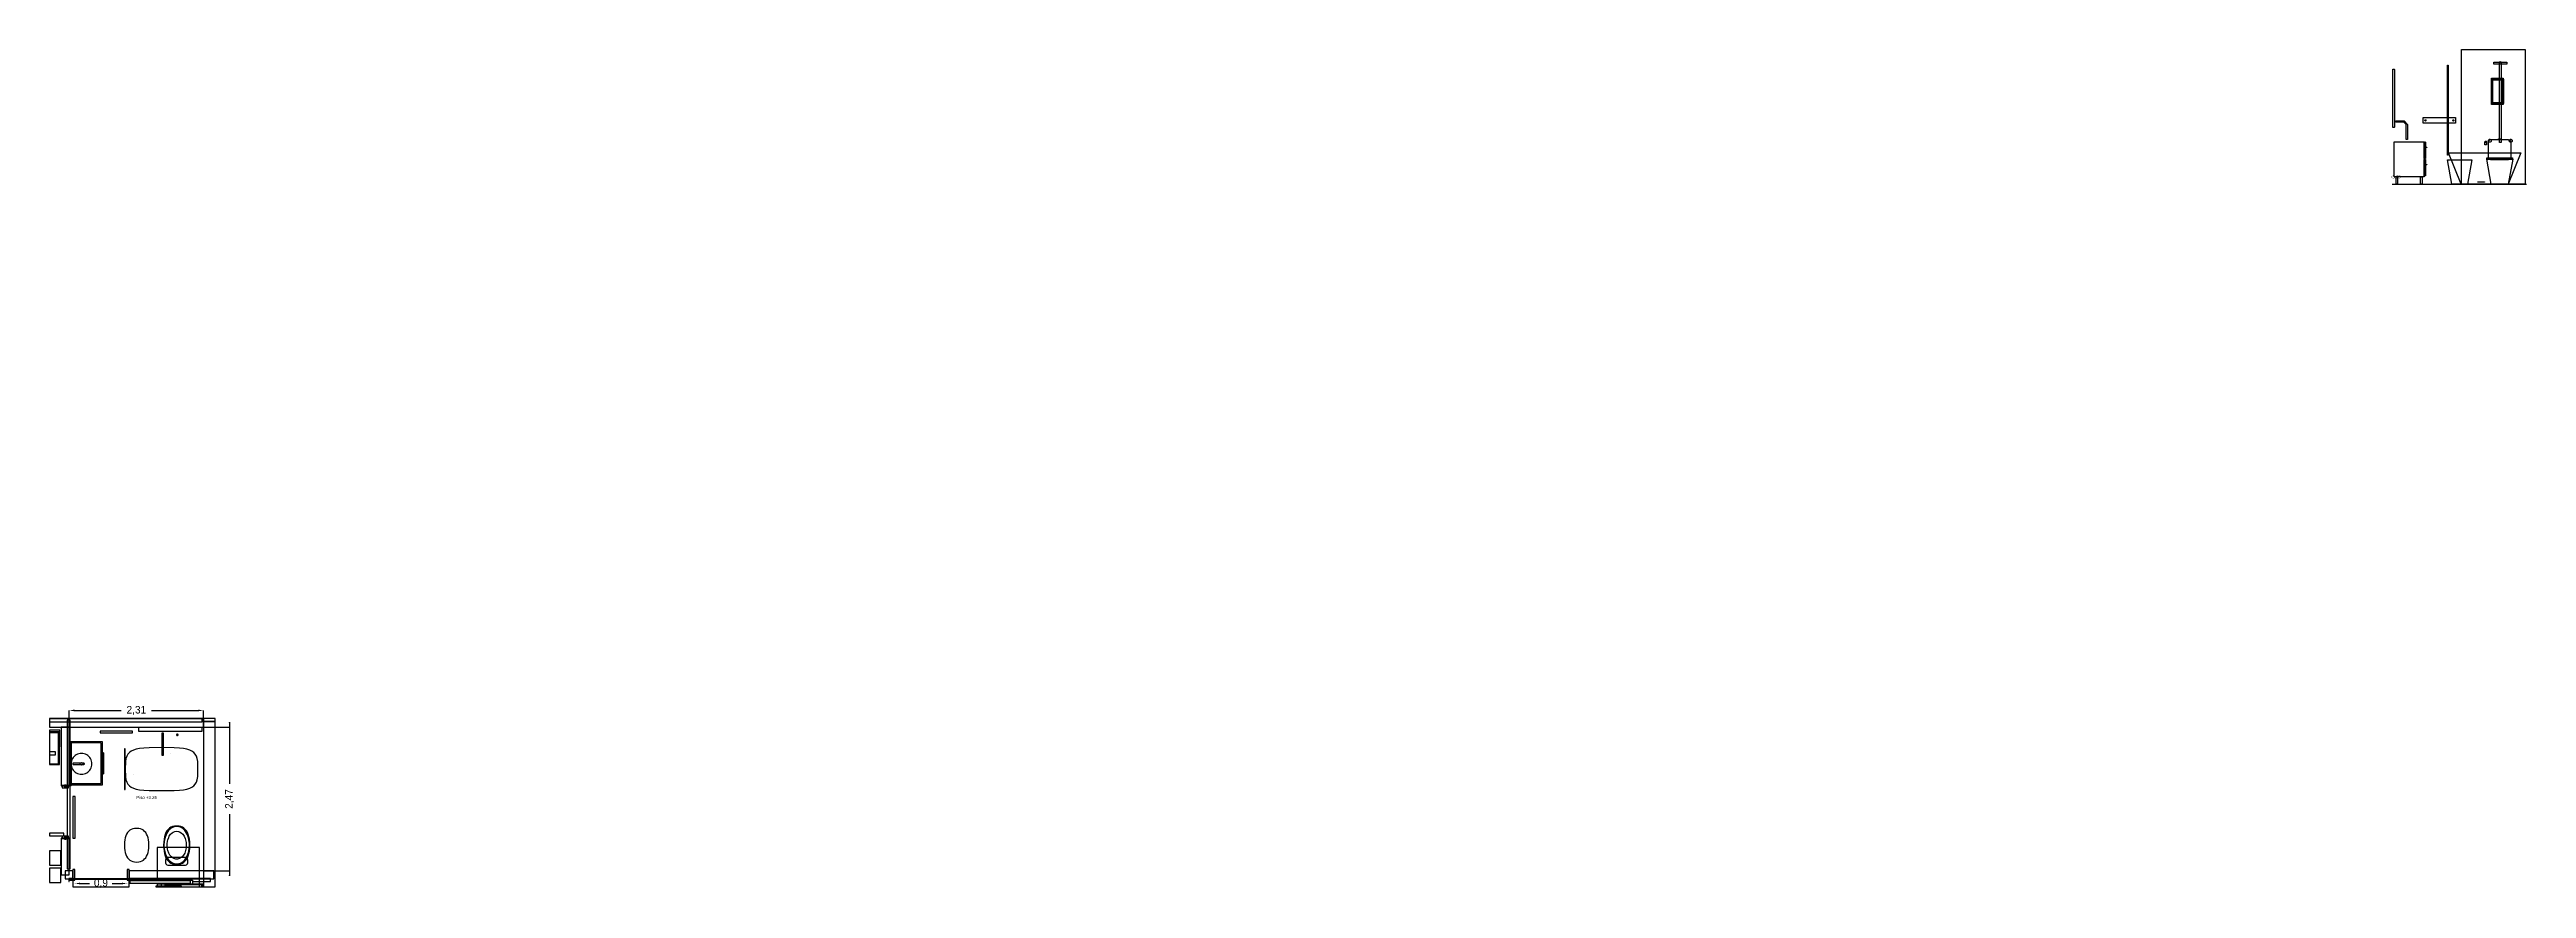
# Model space of a CAD drawing. Header units: metres. Extents: x 739 to 942, y -12 to 6.
# Drawn here: x 819.15 to 861.8, y -8.88 to 5.57 of the extents above; entities that cross this region are included whole.
import ezdxf

# ---------------------------------------------------------------- set-up
doc = ezdxf.new("R2010")
doc.units = ezdxf.units.M
for name, color, linetype in [('CORTE', 7, 'Continuous'), ('COTAS', 4, 'Continuous'), ('TEXTOS', 7, 'Continuous'), ('VISTA', 8, 'Continuous')]:
    doc.layers.add(name, color=color, linetype=linetype)
doc.dimstyles.get("Standard").update_dxf_attribs({"dimtxt": 2.5, "dimasz": 2.5, "dimexe": 1.25, "dimexo": 0.625, "dimtad": 1, "dimcen": 2.5, "dimazin": 3, "dimtfac": 1, "dimtmove": 0, "dimatfit": 3})

msp = doc.modelspace()

# ---------------------------------------------------------------- texts
at = {"layer": 'TEXTOS'}
for s, height, p in [('+3.25', 0.052, (859.45, 3.35)), ('Piso +3.25', 0.054, (820.645, -7.335))]:
    msp.add_text(s, height=height, dxfattribs=at).set_placement(p)

# ---------------------------------------------------------------- blocks, each defined once
blk = doc.blocks.new('_CLOSEDFILLED')
at = {"color": 0, "linetype": 'BYBLOCK'}
blk.add_solid([(-1, 0.16), (0, 0), (-1, -0.16)], dxfattribs=at)
blk = doc.blocks.new('*D3')
for p, q in [((819.49, -6.1), (819.49, -5.81)), ((819.58, -5.81), (820.385, -5.81)), ((820.905, -5.81), (821.71, -5.81)), ((821.8, -6.1), (821.8, -5.81))]:
    blk.add_line(p, q)
at = {"layer": 'Defpoints'}
for p in [(819.49, -5.81), (819.49, -6.1), (821.8, -6.1)]:
    blk.add_point(p, dxfattribs=at)
at = {"layer": 'COTAS', "xscale": 0.09, "yscale": 0.09, "rotation": 180}
blk.add_blockref('_CLOSEDFILLED', (819.49, -5.81), dxfattribs=at)
at = {"layer": 'COTAS', "xscale": 0.09, "yscale": 0.09}
blk.add_blockref('_CLOSEDFILLED', (821.8, -5.81), dxfattribs=at)
at = {"layer": 'COTAS', "insert": (820.645, -5.81), "char_height": 0.13, "attachment_point": 5}
blk.add_mtext('2,31', dxfattribs=at)
blk = doc.blocks.new('*D4')
for p, q in [((821.8, -6.1), (822.25, -6.1)), ((822.25, -6.01), (822.25, -7.075)), ((822.25, -7.595), (822.25, -8.66)), ((821.8, -8.57), (822.25, -8.57))]:
    blk.add_line(p, q)
at = {"layer": 'Defpoints'}
for p in [(821.8, -6.1), (822.25, -6.1), (821.8, -8.57)]:
    blk.add_point(p, dxfattribs=at)
at = {"layer": 'COTAS', "xscale": 0.09, "yscale": 0.09}
for p, rotation in [((822.25, -6.1), 270), ((822.25, -8.57), 90)]:
    blk.add_blockref('_CLOSEDFILLED', p, dxfattribs=dict(at, rotation=rotation))
at = {"layer": 'COTAS', "insert": (822.25, -7.335), "char_height": 0.13, "attachment_point": 5, "rotation": 90}
blk.add_mtext('2,47', dxfattribs=at)
blk = doc.blocks.new('*D5')
for p, q in [((819.585, -8.79), (819.585, -8.79)), ((819.675, -8.79), (819.84, -8.79)), ((820.23, -8.79), (820.395, -8.79)), ((820.485, -8.79), (820.485, -8.79))]:
    blk.add_line(p, q)
at = {"layer": 'Defpoints'}
for p in [(819.585, -8.79), (819.585, -8.79), (820.485, -8.79)]:
    blk.add_point(p, dxfattribs=at)
at = {"layer": 'COTAS', "xscale": 0.09, "yscale": 0.09, "rotation": 180}
blk.add_blockref('_CLOSEDFILLED', (819.585, -8.79), dxfattribs=at)
at = {"layer": 'COTAS', "xscale": 0.09, "yscale": 0.09}
blk.add_blockref('_CLOSEDFILLED', (820.485, -8.79), dxfattribs=at)
at = {"layer": 'COTAS', "insert": (820.035, -8.79), "char_height": 0.13, "attachment_point": 5}
blk.add_mtext('0,9', dxfattribs=at)

# ---------------------------------------------------------------- dimensions: what is measured, and where the dimension line sits
at = {"layer": 'COTAS'}
for base, p1, p2, picture, middle in [((819.49, -5.81), (819.49, -6.1), (821.8, -6.1), '*D3', (820.645, -5.81)), ((819.585, -8.79), (819.585, -8.79), (820.485, -8.79), '*D5', (820.035, -8.79))]:
    dim = msp.add_linear_dim(base=base, p1=p1, p2=p2, dimstyle='Standard', override={"dimtxt": 0.13, "dimasz": 0.09}, dxfattribs=at)
    dim.commit()
    dim.dimension.update_dxf_attribs({"geometry": picture, "text_midpoint": middle})
dim = msp.add_linear_dim(base=(822.25, -6.1), p1=(821.8, -6.1), p2=(821.8, -8.57), angle=90, dimstyle='Standard', override={"dimtxt": 0.13, "dimasz": 0.09}, dxfattribs=at)
dim.commit()
dim.dimension.update_dxf_attribs({"geometry": '*D4', "text_midpoint": (822.25, -7.335)})

# ---------------------------------------------------------------- linework, layer by layer
at = {"layer": 'CORTE'}
for points in [[(821.8, -5.995), (821.8, -5.997), (821.801, -5.998), (821.801, -5.998), (821.801, -5.999), (821.802, -5.999), (821.802, -5.999), (821.803, -6), (821.804, -6), (821.918, -6), (821.996, -6), (821.997, -6), (821.998, -5.999), (821.998, -5.999), (821.999, -5.999), (821.999, -5.998), (821.999, -5.998), (822, -5.997), (822, -5.995), (822, -5.95), (821.8, -5.95), (821.8, -5.995)], [(819.351, -6.102), (819.351, -6.102), (819.35, -6.103), (819.35, -6.104), (819.35, -6.632), (819.35, -7.106), (819.35, -7.107), (819.351, -7.108), (819.351, -7.108), (819.351, -7.109), (819.352, -7.109), (819.352, -7.109), (819.353, -7.11), (819.355, -7.11), (819.424, -7.11), (819.486, -7.11), (819.487, -7.11), (819.488, -7.109), (819.488, -7.109), (819.489, -7.109), (819.489, -7.108), (819.489, -7.108), (819.49, -7.107), (819.49, -7.106), (819.49, -6.632), (819.49, -6.104), (819.49, -6.103), (819.489, -6.102), (819.489, -6.102), (819.489, -6.101), (819.488, -6.101), (819.488, -6.101), (819.487, -6.1), (819.486, -6.1), (819.424, -6.1), (819.355, -6.1), (819.353, -6.1), (819.352, -6.101), (819.352, -6.101), (819.351, -6.101), (819.351, -6.102)], [(821.801, -6.002), (821.801, -6.002), (821.8, -6.003), (821.8, -6.005), (821.8, -8.85), (822, -8.85), (822, -6.005), (822, -6.003), (821.999, -6.002), (821.999, -6.002), (821.999, -6.001), (821.998, -6.001), (821.998, -6.001), (821.997, -6), (821.996, -6), (821.918, -6), (821.804, -6), (821.803, -6), (821.802, -6.001), (821.802, -6.001), (821.801, -6.001), (821.801, -6.002)], [(819.351, -8.012), (819.351, -8.012), (819.35, -8.013), (819.35, -8.015), (819.35, -8.342), (819.35, -8.636), (819.35, -8.637), (819.351, -8.638), (819.351, -8.638), (819.351, -8.639), (819.352, -8.639), (819.352, -8.639), (819.353, -8.64), (819.355, -8.64), (819.424, -8.64), (819.486, -8.64), (819.487, -8.64), (819.488, -8.639), (819.488, -8.639), (819.489, -8.639), (819.489, -8.638), (819.489, -8.638), (819.49, -8.637), (819.49, -8.636), (819.49, -8.342), (819.49, -8.015), (819.49, -8.013), (819.489, -8.012), (819.489, -8.012), (819.489, -8.011), (819.488, -8.011), (819.488, -8.011), (819.487, -8.01), (819.486, -8.01), (819.424, -8.01), (819.355, -8.01), (819.353, -8.01), (819.352, -8.011), (819.352, -8.011), (819.351, -8.011), (819.351, -8.012)], [(819.421, -8.572), (819.42, -8.573), (819.42, -8.575), (819.42, -8.644), (819.42, -8.706), (819.42, -8.707), (819.421, -8.708), (819.421, -8.708), (819.421, -8.709), (819.422, -8.709), (819.422, -8.709), (819.423, -8.71), (819.425, -8.71), (819.55, -8.71), (819.55, -8.57), (819.425, -8.57), (819.423, -8.57), (819.422, -8.571), (819.422, -8.571), (819.421, -8.571), (819.421, -8.572), (819.421, -8.572)], [(821.978, -8.571), (821.978, -8.571), (821.977, -8.57), (821.976, -8.57), (820.774, -8.57), (820.52, -8.57), (820.52, -8.71), (820.774, -8.71), (821.976, -8.71), (821.977, -8.71), (821.978, -8.709), (821.978, -8.709), (821.979, -8.709), (821.979, -8.708), (821.979, -8.708), (821.98, -8.707), (821.98, -8.706), (821.98, -8.644), (821.98, -8.575), (821.98, -8.573), (821.979, -8.572), (821.979, -8.572), (821.979, -8.571), (821.978, -8.571)]]:
    msp.add_lwpolyline(points, close=True, dxfattribs=at)
at = {"layer": 'VISTA'}
msp.add_line((859.49, 3.25), (861.8, 3.25), dxfattribs=at)
for points in [[(860.681, 5.568), (860.684, 5.57), (861.778, 5.569), (861.78, 5.566), (861.779, 3.252), (861.775, 3.25), (860.684, 3.25), (860.68, 3.255), (860.681, 5.568)], [(859.497, 5.226), (859.501, 5.23), (859.522, 5.23), (859.527, 5.226), (859.527, 4.234), (859.522, 4.23), (859.501, 4.23), (859.497, 4.234), (859.497, 5.226)], [(860.438, 5.3), (860.45, 5.3), (860.45, 3.75), (860.438, 3.75), (860.438, 5.3)], [(861.46, 5.355), (861.46, 5.32), (861.24, 5.32), (861.24, 5.355), (861.46, 5.355)], [(861.347, 5.362), (861.356, 5.36), (861.362, 5.353), (861.36, 5.344), (861.353, 5.338), (861.344, 5.34), (861.338, 5.347), (861.34, 5.356), (861.347, 5.362)], [(861.362, 5.35), (861.362, 3.97), (861.338, 3.97), (861.338, 5.35), (861.362, 5.35)], [(861.209, 5.06), (861.212, 5.057), (861.212, 4.643), (861.209, 4.64), (861.201, 4.64), (861.197, 4.643), (861.198, 5.058), (861.209, 5.06)], [(861.397, 5.077), (861.4, 5.074), (861.4, 5.066), (861.397, 5.062), (861.203, 5.062), (861.2, 5.066), (861.2, 5.076), (861.397, 5.077)], [(861.223, 5.05), (861.38, 5.048), (861.378, 4.65), (861.22, 4.652), (861.22, 5.048), (861.223, 5.05)], [(861.399, 5.06), (861.403, 5.057), (861.403, 4.643), (861.399, 4.64), (861.391, 4.64), (861.388, 4.643), (861.388, 5.058), (861.399, 5.06)], [(859.55, 4.341), (859.693, 4.341), (859.751, 4.282), (859.751, 4.02), (859.729, 4.02), (859.729, 4.278), (859.687, 4.319), (859.55, 4.319), (859.55, 4.341)], [(860.02, 4.398), (860.022, 4.4), (860.578, 4.4), (860.58, 4.398), (860.58, 4.302), (860.578, 4.3), (860.021, 4.301), (860.02, 4.398)], [(860.071, 4.353), (860.07, 4.345), (860.063, 4.339), (860.054, 4.34), (860.049, 4.347), (860.05, 4.356), (860.057, 4.361), (860.066, 4.36), (860.071, 4.353)], [(860.551, 4.353), (860.55, 4.345), (860.543, 4.339), (860.534, 4.34), (860.529, 4.347), (860.53, 4.356), (860.537, 4.361), (860.546, 4.36), (860.551, 4.353)], [(861.397, 4.638), (861.4, 4.635), (861.4, 4.625), (861.397, 4.622), (861.203, 4.622), (861.2, 4.625), (861.2, 4.636), (861.397, 4.638)], [(859.521, 3.979), (859.521, 3.979), (859.521, 3.979), (859.524, 3.98), (860.039, 3.979), (860.039, 3.381), (860.039, 3.381), (860.039, 3.381), (860.037, 3.38), (859.524, 3.38), (859.521, 3.381), (859.521, 3.979)], [(859.521, 3.979), (859.521, 3.979), (859.521, 3.979), (859.521, 3.979)], [(859.522, 3.979), (859.522, 3.979), (859.522, 3.979), (859.522, 3.979)], [(860.038, 3.979), (860.039, 3.979), (860.039, 3.979), (860.038, 3.979)], [(860.039, 3.979), (860.039, 3.979), (860.039, 3.979), (860.039, 3.979)], [(860.057, 3.978), (860.06, 3.974), (860.06, 3.696), (860.057, 3.692), (860.043, 3.692), (860.04, 3.696), (860.041, 3.977), (860.057, 3.978)], [(860.061, 3.888), (860.081, 3.888), (860.081, 3.882), (860.061, 3.882), (860.061, 3.888)], [(860.061, 3.888), (860.081, 3.888), (860.081, 3.882), (860.061, 3.882), (860.061, 3.888)], [(860.084, 3.883), (860.079, 3.882), (860.078, 3.887), (860.083, 3.888), (860.084, 3.883)], [(861.096, 3.994), (861.107, 3.992), (861.114, 3.984), (861.112, 3.973), (861.104, 3.966), (861.093, 3.968), (861.086, 3.976), (861.088, 3.987), (861.096, 3.994)], [(861.114, 3.98), (861.114, 3.93), (861.086, 3.93), (861.086, 3.98), (861.114, 3.98)], [(861.152, 4.018), (861.163, 4.025), (861.17, 4.026), (861.183, 4.023), (861.188, 4.018), (861.195, 4.007), (861.195, 3.993), (861.193, 3.987), (861.188, 3.982), (861.177, 3.975), (861.163, 3.975), (861.157, 3.977), (861.152, 3.982), (861.145, 3.993), (861.145, 4.007), (861.152, 4.018)], [(861.169, 4.015), (861.189, 4.02), (861.491, 4.02), (861.511, 4.015), (861.526, 4), (861.531, 3.98), (861.531, 3.71), (861.526, 3.69), (861.511, 3.675), (861.491, 3.67), (861.189, 3.67), (861.169, 3.675), (861.154, 3.69), (861.149, 3.71), (861.149, 3.98), (861.154, 4), (861.169, 4.015)], [(861.36, 4.034), (861.36, 4.022), (861.32, 4.022), (861.32, 4.034), (861.36, 4.034)], [(861.517, 4.023), (861.523, 4.025), (861.53, 4.026), (861.543, 4.023), (861.548, 4.018), (861.555, 4.007), (861.555, 3.993), (861.553, 3.987), (861.548, 3.982), (861.537, 3.975), (861.523, 3.975), (861.517, 3.977), (861.507, 3.987), (861.505, 3.993), (861.505, 4.007), (861.507, 4.013), (861.517, 4.023)], [(860.057, 3.678), (860.06, 3.675), (860.06, 3.396), (860.057, 3.393), (860.043, 3.393), (860.04, 3.396), (860.041, 3.677), (860.057, 3.678)], [(860.061, 3.588), (860.081, 3.588), (860.081, 3.582), (860.061, 3.582), (860.061, 3.588)], [(860.061, 3.588), (860.081, 3.588), (860.081, 3.582), (860.061, 3.582), (860.061, 3.588)], [(860.084, 3.583), (860.079, 3.582), (860.078, 3.587), (860.083, 3.588), (860.084, 3.583)], [(860.86, 3.67), (860.786, 3.25), (860.514, 3.25), (860.44, 3.67), (860.86, 3.67)], [(860.543, 3.79), (861.705, 3.79), (861.486, 3.25), (860.674, 3.25), (860.455, 3.79), (860.543, 3.79)], [(861.565, 3.68), (861.486, 3.25), (861.194, 3.25), (861.115, 3.68), (861.565, 3.68)], [(861.56, 3.705), (861.56, 3.68), (861.119, 3.68), (861.119, 3.705), (861.56, 3.705)], [(859.521, 3.381), (859.521, 3.381), (859.521, 3.381), (859.521, 3.381)], [(859.522, 3.381), (859.521, 3.381), (859.521, 3.381), (859.522, 3.381)], [(859.581, 3.38), (859.582, 3.378), (859.582, 3.252), (859.581, 3.25), (859.559, 3.25), (859.557, 3.252), (859.558, 3.379), (859.581, 3.38)], [(859.581, 3.38), (859.582, 3.378), (859.582, 3.252), (859.581, 3.25), (859.559, 3.25), (859.557, 3.252), (859.558, 3.379), (859.581, 3.38)], [(860, 3.38), (860.003, 3.378), (860.003, 3.252), (860, 3.25), (859.98, 3.25), (859.977, 3.252), (859.978, 3.379), (860, 3.38)], [(860, 3.38), (860.003, 3.378), (860.003, 3.252), (860, 3.25), (859.98, 3.25), (859.977, 3.252), (859.978, 3.379), (860, 3.38)], [(860.038, 3.381), (860.038, 3.381), (860.038, 3.381), (860.038, 3.381)], [(860.039, 3.381), (860.039, 3.381), (860.039, 3.381), (860.039, 3.381)], [(860.96, 3.292), (861.08, 3.292), (861.08, 3.284), (860.96, 3.284), (860.96, 3.292)], [(821.449, -6.1), (821.996, -6.1), (821.997, -6.1), (821.998, -6.099), (821.998, -6.099), (821.999, -6.099), (821.999, -6.098), (821.999, -6.098), (822, -6.097), (822, -6.096), (822, -6.018), (822, -5.95), (819.15, -5.95), (819.15, -6.1), (821.449, -6.1)], [(819.15, -5.955), (819.15, -6.005), (821.78, -6.005), (821.78, -5.955), (819.15, -5.955)], [(819.324, -6.732), (819.325, -6.149), (819.15, -6.148), (819.15, -6.732), (819.324, -6.732)], [(819.322, -6.192), (819.322, -6.192), (819.324, -6.192), (819.324, -6.192), (819.324, -6.191), (819.324, -6.191), (819.324, -6.191), (819.325, -6.19), (819.325, -6.189), (819.325, -6.17), (819.325, -6.151), (819.325, -6.15), (819.324, -6.149), (819.324, -6.149), (819.324, -6.149), (819.324, -6.148), (819.324, -6.148), (819.322, -6.148), (819.322, -6.147), (819.15, -6.147), (819.15, -6.192), (819.322, -6.192)], [(819.319, -6.739), (819.32, -6.737), (819.319, -6.181), (819.317, -6.18), (819.15, -6.18), (819.15, -6.739), (819.319, -6.739)], [(819.319, -6.739), (819.32, -6.737), (819.319, -6.181), (819.317, -6.18), (819.15, -6.18), (819.15, -6.739), (819.319, -6.739)], [(819.298, -6.181), (819.298, -6.181), (819.297, -6.182), (819.297, -6.184), (819.297, -6.453), (819.297, -6.737), (819.297, -6.737), (819.298, -6.739), (819.298, -6.739), (819.298, -6.739), (819.298, -6.739), (819.298, -6.739), (819.299, -6.74), (819.3, -6.74), (819.31, -6.74), (819.319, -6.74), (819.32, -6.74), (819.322, -6.739), (819.322, -6.739), (819.322, -6.739), (819.322, -6.739), (819.322, -6.739), (819.323, -6.737), (819.323, -6.737), (819.323, -6.453), (819.323, -6.184), (819.323, -6.182), (819.322, -6.181), (819.322, -6.181), (819.322, -6.181), (819.322, -6.181), (819.322, -6.181), (819.32, -6.18), (819.319, -6.18), (819.31, -6.18), (819.3, -6.18), (819.299, -6.18), (819.298, -6.181), (819.298, -6.181), (819.298, -6.181), (819.298, -6.181)], [(819.318, -6.181), (819.319, -6.182), (819.318, -6.182), (819.318, -6.181)], [(819.318, -6.181), (819.319, -6.182), (819.318, -6.182), (819.318, -6.181)], [(819.455, -5.98), (819.455, -8.54), (819.505, -8.54), (819.505, -5.98), (819.455, -5.98)], [(820.064, -7.089), (820.064, -6.351), (819.496, -6.351), (819.496, -7.089), (820.064, -7.089)], [(819.498, -6.362), (819.498, -6.362), (819.497, -6.364), (819.497, -6.364), (819.497, -6.9), (819.497, -7.096), (819.498, -7.097), (819.498, -7.098), (819.498, -7.099), (819.498, -7.099), (819.499, -7.099), (819.499, -7.099), (819.501, -7.1), (819.501, -7.1), (819.517, -7.1), (819.522, -7.1), (819.524, -7.099), (819.525, -7.099), (819.526, -7.099), (819.526, -7.099), (819.526, -7.099), (819.526, -7.098), (819.526, -7.097), (819.527, -7.096), (819.527, -6.9), (819.527, -6.364), (819.527, -6.364), (819.526, -6.362), (819.526, -6.362), (819.526, -6.361), (819.526, -6.361), (819.525, -6.361), (819.524, -6.361), (819.522, -6.36), (819.517, -6.36), (819.501, -6.36), (819.501, -6.36), (819.499, -6.361), (819.499, -6.361), (819.498, -6.361), (819.498, -6.362)], [(819.524, -7.07), (820.037, -7.07), (820.039, -7.069), (820.04, -6.373), (820.039, -6.371), (819.524, -6.37), (819.521, -6.371), (819.521, -7.069), (819.524, -7.07)], [(819.522, -6.371), (819.522, -6.372), (819.521, -6.372), (819.522, -6.371)], [(820.578, -6.195), (820.58, -6.193), (820.58, -6.167), (820.578, -6.165), (820.022, -6.165), (820.02, -6.167), (820.02, -6.194), (820.578, -6.195)], [(820.038, -6.371), (820.039, -6.372), (820.038, -6.372), (820.038, -6.371)], [(820.057, -7.056), (820.06, -7.053), (820.06, -6.387), (820.057, -6.384), (820.043, -6.384), (820.04, -6.387), (820.041, -7.055), (820.057, -7.056)], [(820.057, -7.056), (820.06, -7.053), (820.06, -6.387), (820.057, -6.384), (820.043, -6.384), (820.04, -6.387), (820.041, -7.055), (820.057, -7.056)], [(820.681, -6.107), (820.681, -6.107), (820.68, -6.108), (820.68, -6.109), (820.68, -6.133), (820.68, -6.16), (820.68, -6.162), (820.681, -6.163), (820.681, -6.163), (820.681, -6.164), (820.682, -6.164), (820.682, -6.164), (820.683, -6.165), (820.684, -6.165), (821.188, -6.165), (821.775, -6.165), (821.777, -6.165), (821.778, -6.164), (821.778, -6.164), (821.779, -6.164), (821.779, -6.163), (821.779, -6.163), (821.78, -6.162), (821.78, -6.16), (821.78, -6.133), (821.78, -6.109), (821.78, -6.108), (821.779, -6.107), (821.779, -6.107), (821.779, -6.106), (821.778, -6.106), (821.778, -6.106), (821.777, -6.105), (821.775, -6.105), (821.188, -6.105), (820.684, -6.105), (820.683, -6.105), (820.682, -6.106), (820.682, -6.106), (820.681, -6.106), (820.681, -6.107)], [(821.114, -6.58), (821.114, -6.2), (821.086, -6.2), (821.086, -6.58), (821.114, -6.58)], [(821.347, -6.218), (821.344, -6.22), (821.342, -6.222), (821.34, -6.224), (821.338, -6.227), (821.338, -6.23), (821.338, -6.233), (821.34, -6.236), (821.342, -6.238), (821.344, -6.24), (821.347, -6.242), (821.35, -6.242), (821.353, -6.242), (821.356, -6.24), (821.358, -6.238), (821.36, -6.236), (821.362, -6.233), (821.362, -6.23), (821.362, -6.227), (821.36, -6.224), (821.358, -6.222), (821.356, -6.22), (821.353, -6.218), (821.35, -6.218), (821.347, -6.218)], [(819.15, -6.525), (819.15, -6.575), (819.25, -6.575), (819.25, -6.525), (819.15, -6.525)], [(819.319, -6.738), (819.318, -6.739), (819.318, -6.738), (819.319, -6.738)], [(819.319, -6.738), (819.318, -6.739), (819.318, -6.738), (819.319, -6.738)], [(819.534, -6.661), (819.526, -6.683), (819.522, -6.707), (819.52, -6.73), (819.522, -6.753), (819.526, -6.777), (819.534, -6.799), (819.544, -6.82), (819.557, -6.84), (819.573, -6.857), (819.59, -6.873), (819.61, -6.886), (819.631, -6.896), (819.653, -6.904), (819.677, -6.908), (819.7, -6.91), (819.723, -6.908), (819.747, -6.904), (819.769, -6.896), (819.79, -6.886), (819.81, -6.873), (819.827, -6.857), (819.843, -6.84), (819.856, -6.82), (819.866, -6.799), (819.874, -6.777), (819.878, -6.753), (819.88, -6.73), (819.878, -6.707), (819.874, -6.683), (819.866, -6.661), (819.856, -6.64), (819.843, -6.62), (819.827, -6.603), (819.81, -6.587), (819.79, -6.574), (819.769, -6.564), (819.747, -6.556), (819.723, -6.552), (819.7, -6.55), (819.677, -6.552), (819.653, -6.556), (819.631, -6.564), (819.61, -6.574), (819.59, -6.587), (819.573, -6.603), (819.557, -6.62), (819.544, -6.64), (819.534, -6.661)], [(819.74, -6.743), (819.751, -6.737), (819.751, -6.723), (819.74, -6.717), (819.55, -6.717), (819.55, -6.743), (819.74, -6.743)], [(819.685, -6.745), (819.679, -6.73), (819.685, -6.715), (819.7, -6.709), (819.715, -6.715), (819.721, -6.73), (819.715, -6.745), (819.7, -6.751), (819.685, -6.745)], [(820.085, -6.9), (820.085, -6.54), (820.077, -6.54), (820.078, -6.9), (820.085, -6.9)], [(820.085, -6.9), (820.085, -6.54), (820.077, -6.54), (820.078, -6.9), (820.085, -6.9)], [(820.45, -7.17), (820.45, -6.831), (820.45, -6.47), (820.444, -6.47), (820.438, -6.47), (820.438, -6.809), (820.438, -7.17), (820.444, -7.17), (820.45, -7.17)], [(820.48, -6.595), (820.466, -6.637), (820.458, -6.692), (820.455, -6.82), (820.458, -6.948), (820.466, -7.003), (820.48, -7.045), (820.5, -7.078), (820.526, -7.106), (820.558, -7.129), (820.597, -7.148), (820.644, -7.163), (820.701, -7.175), (820.771, -7.183), (820.863, -7.188), (821.08, -7.19), (821.297, -7.188), (821.389, -7.183), (821.459, -7.175), (821.516, -7.163), (821.563, -7.148), (821.602, -7.129), (821.634, -7.106), (821.66, -7.078), (821.68, -7.045), (821.694, -7.003), (821.702, -6.948), (821.705, -6.82), (821.702, -6.692), (821.694, -6.637), (821.68, -6.595), (821.66, -6.562), (821.634, -6.534), (821.602, -6.511), (821.563, -6.492), (821.516, -6.477), (821.459, -6.465), (821.389, -6.457), (821.297, -6.452), (821.08, -6.45), (820.863, -6.452), (820.771, -6.457), (820.701, -6.465), (820.644, -6.477), (820.597, -6.492), (820.558, -6.511), (820.526, -6.534), (820.5, -6.562), (820.48, -6.595)], [(821.239, -6.55), (821.239, -6.55), (821.239, -6.55), (821.239, -6.55)], [(819.365, -7.106), (819.365, -7.106), (819.365, -7.106), (819.365, -7.107), (819.365, -7.123), (819.365, -7.143), (819.365, -7.144), (819.365, -7.144), (819.365, -7.144), (819.365, -7.145), (819.366, -7.145), (819.366, -7.145), (819.366, -7.145), (819.367, -7.145), (819.413, -7.145), (819.473, -7.145), (819.474, -7.145), (819.474, -7.145), (819.474, -7.145), (819.475, -7.145), (819.475, -7.144), (819.475, -7.144), (819.475, -7.144), (819.475, -7.143), (819.475, -7.123), (819.475, -7.107), (819.475, -7.106), (819.475, -7.106), (819.475, -7.106), (819.475, -7.106), (819.474, -7.105), (819.474, -7.105), (819.474, -7.105), (819.473, -7.105), (819.413, -7.105), (819.367, -7.105), (819.366, -7.105), (819.366, -7.105), (819.366, -7.105), (819.365, -7.106), (819.365, -7.106)], [(819.406, -7.096), (819.406, -7.096), (819.405, -7.096), (819.405, -7.097), (819.405, -7.117), (819.405, -7.143), (819.405, -7.144), (819.406, -7.144), (819.406, -7.144), (819.406, -7.144), (819.406, -7.145), (819.406, -7.145), (819.407, -7.145), (819.409, -7.145), (819.419, -7.145), (819.431, -7.145), (819.432, -7.145), (819.434, -7.145), (819.434, -7.145), (819.434, -7.144), (819.434, -7.144), (819.434, -7.144), (819.435, -7.144), (819.435, -7.143), (819.435, -7.117), (819.435, -7.097), (819.435, -7.096), (819.434, -7.096), (819.434, -7.096), (819.434, -7.096), (819.434, -7.095), (819.434, -7.095), (819.432, -7.095), (819.431, -7.095), (819.419, -7.095), (819.409, -7.095), (819.407, -7.095), (819.406, -7.095), (819.406, -7.095), (819.406, -7.096), (819.406, -7.096)], [(819.522, -7.068), (819.522, -7.069), (819.521, -7.068), (819.522, -7.068)], [(820.039, -7.068), (820.038, -7.069), (820.038, -7.068), (820.039, -7.068)], [(820.6, -6.919), (820.6, -6.919), (820.6, -6.919), (820.6, -6.919)], [(819.551, -8.009), (819.554, -8.01), (819.586, -8.01), (819.589, -8.009), (819.59, -8.006), (819.59, -7.294), (819.589, -7.291), (819.586, -7.29), (819.554, -7.29), (819.551, -7.291), (819.55, -7.294), (819.551, -8.009)], [(819.552, -7.292), (819.551, -7.292), (819.551, -7.291), (819.552, -7.292)], [(819.588, -7.292), (819.588, -7.291), (819.589, -7.291), (819.588, -7.292)], [(819.394, -7.97), (819.395, -7.97), (819.396, -7.969), (819.396, -7.969), (819.396, -7.969), (819.397, -7.969), (819.397, -7.969), (819.397, -7.968), (819.397, -7.966), (819.397, -7.95), (819.397, -7.928), (819.397, -7.928), (819.397, -7.926), (819.397, -7.926), (819.396, -7.926), (819.396, -7.926), (819.396, -7.926), (819.395, -7.925), (819.394, -7.925), (819.15, -7.925), (819.15, -7.97), (819.394, -7.97)], [(819.365, -7.976), (819.365, -7.976), (819.365, -7.976), (819.365, -7.977), (819.365, -7.993), (819.365, -8.013), (819.365, -8.014), (819.365, -8.014), (819.365, -8.014), (819.365, -8.015), (819.366, -8.015), (819.366, -8.015), (819.366, -8.015), (819.367, -8.015), (819.413, -8.015), (819.473, -8.015), (819.474, -8.015), (819.474, -8.015), (819.474, -8.015), (819.475, -8.015), (819.475, -8.014), (819.475, -8.014), (819.475, -8.014), (819.475, -8.013), (819.475, -7.993), (819.475, -7.977), (819.475, -7.976), (819.475, -7.976), (819.475, -7.976), (819.475, -7.975), (819.474, -7.975), (819.474, -7.975), (819.474, -7.975), (819.473, -7.975), (819.413, -7.975), (819.367, -7.975), (819.366, -7.975), (819.366, -7.975), (819.366, -7.975), (819.365, -7.975), (819.365, -7.976)], [(819.406, -7.976), (819.406, -7.976), (819.405, -7.976), (819.405, -7.977), (819.405, -7.997), (819.405, -8.023), (819.405, -8.024), (819.406, -8.024), (819.406, -8.024), (819.406, -8.024), (819.406, -8.025), (819.406, -8.025), (819.407, -8.025), (819.409, -8.025), (819.419, -8.025), (819.431, -8.025), (819.432, -8.025), (819.434, -8.025), (819.434, -8.025), (819.434, -8.024), (819.434, -8.024), (819.434, -8.024), (819.435, -8.024), (819.435, -8.023), (819.435, -7.997), (819.435, -7.977), (819.435, -7.976), (819.434, -7.976), (819.434, -7.976), (819.434, -7.976), (819.434, -7.975), (819.434, -7.975), (819.432, -7.975), (819.431, -7.975), (819.419, -7.975), (819.409, -7.975), (819.407, -7.975), (819.406, -7.975), (819.406, -7.975), (819.406, -7.976), (819.406, -7.976)], [(819.552, -8.008), (819.552, -8.009), (819.551, -8.009), (819.552, -8.008)], [(819.589, -8.009), (819.588, -8.009), (819.588, -8.008), (819.589, -8.009)], [(820.446, -8.038), (820.442, -8.079), (820.44, -8.13), (820.442, -8.181), (820.446, -8.222), (820.454, -8.258), (820.464, -8.291), (820.478, -8.32), (820.494, -8.346), (820.512, -8.368), (820.533, -8.387), (820.557, -8.401), (820.583, -8.412), (820.613, -8.418), (820.65, -8.42), (820.687, -8.418), (820.717, -8.412), (820.743, -8.401), (820.767, -8.387), (820.788, -8.368), (820.806, -8.346), (820.822, -8.32), (820.836, -8.291), (820.846, -8.258), (820.854, -8.222), (820.858, -8.181), (820.86, -8.13), (820.858, -8.079), (820.854, -8.038), (820.846, -8.002), (820.836, -7.969), (820.822, -7.94), (820.806, -7.914), (820.788, -7.892), (820.767, -7.873), (820.743, -7.859), (820.717, -7.848), (820.687, -7.842), (820.65, -7.84), (820.613, -7.842), (820.583, -7.848), (820.557, -7.859), (820.533, -7.873), (820.512, -7.892), (820.494, -7.914), (820.478, -7.94), (820.464, -7.969), (820.454, -8.002), (820.446, -8.038)], [(821.13, -7.984), (821.122, -8.025), (821.117, -8.072), (821.115, -8.13), (821.117, -8.188), (821.122, -8.235), (821.13, -8.276), (821.141, -8.313), (821.155, -8.346), (821.172, -8.376), (821.192, -8.401), (821.215, -8.422), (821.241, -8.439), (821.269, -8.45), (821.3, -8.458), (821.34, -8.46), (821.38, -8.458), (821.411, -8.45), (821.439, -8.439), (821.465, -8.422), (821.488, -8.401), (821.508, -8.376), (821.525, -8.346), (821.539, -8.313), (821.55, -8.276), (821.558, -8.235), (821.563, -8.188), (821.565, -8.13), (821.563, -8.072), (821.558, -8.025), (821.55, -7.984), (821.539, -7.947), (821.525, -7.914), (821.508, -7.884), (821.488, -7.859), (821.465, -7.838), (821.439, -7.821), (821.411, -7.81), (821.38, -7.802), (821.34, -7.8), (821.3, -7.802), (821.269, -7.81), (821.241, -7.821), (821.215, -7.838), (821.192, -7.859), (821.172, -7.884), (821.155, -7.914), (821.141, -7.947), (821.13, -7.984)], [(821.146, -7.978), (821.129, -8.036), (821.124, -8.067), (821.119, -8.13), (821.124, -8.193), (821.129, -8.224), (821.146, -8.282), (821.157, -8.31), (821.17, -8.335), (821.2, -8.38), (821.236, -8.415), (821.276, -8.439), (821.297, -8.447), (821.318, -8.452), (821.34, -8.453), (821.362, -8.452), (821.383, -8.447), (821.404, -8.439), (821.444, -8.415), (821.48, -8.38), (821.51, -8.335), (821.534, -8.282), (821.544, -8.254), (821.556, -8.193), (821.559, -8.162), (821.559, -8.098), (821.556, -8.067), (821.544, -8.006), (821.523, -7.95), (821.51, -7.925), (821.48, -7.88), (821.444, -7.845), (821.404, -7.821), (821.383, -7.813), (821.362, -7.808), (821.34, -7.807), (821.318, -7.808), (821.297, -7.813), (821.256, -7.831), (821.236, -7.845), (821.2, -7.88), (821.17, -7.925), (821.146, -7.978)], [(821.223, -8.302), (821.202, -8.265), (821.187, -8.223), (821.182, -8.2), (821.175, -8.154), (821.175, -8.106), (821.182, -8.06), (821.187, -8.037), (821.202, -7.995), (821.212, -7.976), (821.235, -7.943), (821.262, -7.916), (821.277, -7.906), (821.308, -7.892), (821.34, -7.887), (821.372, -7.892), (821.388, -7.898), (821.418, -7.916), (821.445, -7.943), (821.468, -7.976), (821.486, -8.016), (821.493, -8.037), (821.502, -8.083), (821.505, -8.13), (821.502, -8.177), (821.493, -8.223), (821.478, -8.265), (821.457, -8.302), (821.432, -8.332), (821.418, -8.344), (821.388, -8.362), (821.356, -8.371), (821.324, -8.371), (821.292, -8.362), (821.277, -8.354), (821.248, -8.332), (821.223, -8.302)], [(821.181, -8.054), (821.181, -8.054), (821.181, -8.054), (821.181, -8.054)], [(821.192, -7.994), (821.192, -7.994), (821.192, -7.994), (821.192, -7.994)], [(819.343, -8.474), (819.345, -8.471), (819.344, -8.227), (819.341, -8.225), (819.15, -8.225), (819.15, -8.475), (819.343, -8.474)], [(819.343, -8.774), (819.345, -8.771), (819.344, -8.527), (819.341, -8.525), (819.15, -8.525), (819.15, -8.775), (819.343, -8.774)], [(819.343, -8.227), (819.343, -8.226), (819.344, -8.226), (819.343, -8.227)], [(819.344, -8.474), (819.343, -8.474), (819.343, -8.473), (819.344, -8.474)], [(819.343, -8.527), (819.343, -8.526), (819.344, -8.526), (819.343, -8.527)], [(821.61, -8.8), (821.005, -8.8), (821.005, -8.85), (821.735, -8.85), (821.735, -8.17), (821.005, -8.17), (821.005, -8.734), (821.61, -8.734), (821.61, -8.8)], [(821.149, -8.432), (821.154, -8.452), (821.169, -8.467), (821.189, -8.472), (821.491, -8.472), (821.511, -8.467), (821.526, -8.452), (821.531, -8.432), (821.531, -8.382), (821.526, -8.362), (821.511, -8.348), (821.491, -8.342), (821.189, -8.342), (821.169, -8.348), (821.154, -8.362), (821.149, -8.382), (821.149, -8.432)], [(821.19, -8.234), (821.19, -8.234), (821.19, -8.234), (821.19, -8.234)], [(819.344, -8.774), (819.343, -8.774), (819.343, -8.773), (819.344, -8.774)], [(819.48, -8.755), (819.49, -8.755), (819.49, -8.734), (819.55, -8.734), (819.55, -8.705), (819.48, -8.705), (819.48, -8.755)], [(819.552, -8.73), (819.583, -8.73), (819.584, -8.729), (819.585, -8.728), (819.585, -8.552), (819.584, -8.551), (819.583, -8.55), (819.552, -8.55), (819.551, -8.551), (819.55, -8.552), (819.55, -8.728), (819.551, -8.729), (819.552, -8.73)], [(819.55, -8.713), (820.52, -8.713), (820.52, -8.707), (819.55, -8.707), (819.55, -8.713)], [(819.55, -8.85), (820.52, -8.85), (820.52, -8.71), (819.55, -8.71), (819.55, -8.85)], [(820.487, -8.73), (820.518, -8.73), (820.519, -8.729), (820.52, -8.728), (820.52, -8.552), (820.519, -8.551), (820.518, -8.55), (820.487, -8.55), (820.486, -8.551), (820.485, -8.552), (820.485, -8.728), (820.486, -8.729), (820.487, -8.73)], [(820.52, -8.734), (821.61, -8.734), (821.61, -8.755), (821.92, -8.755), (821.92, -8.705), (820.52, -8.705), (820.52, -8.734)], [(820.533, -8.785), (820.571, -8.785), (821.577, -8.785), (821.579, -8.784), (821.58, -8.782), (821.58, -8.748), (821.579, -8.746), (821.577, -8.745), (820.571, -8.745), (820.533, -8.745), (820.531, -8.746), (820.53, -8.748), (820.53, -8.782), (820.531, -8.784), (820.533, -8.785)], [(820.981, -8.85), (821.42, -8.85), (821.42, -8.837), (821.418, -8.835), (820.981, -8.835), (820.981, -8.85)], [(821.789, -8.803), (821.784, -8.8), (821.076, -8.8), (821.072, -8.802), (821.07, -8.806), (821.07, -8.85), (821.789, -8.85), (821.789, -8.803)], [(821.135, -8.85), (821.784, -8.85), (821.784, -8.818), (821.779, -8.815), (821.141, -8.815), (821.137, -8.817), (821.135, -8.821), (821.135, -8.85)], [(821.769, -8.827), (821.768, -8.827), (821.768, -8.829), (821.768, -8.829), (821.768, -8.85), (821.793, -8.85), (821.793, -8.829), (821.792, -8.829), (821.792, -8.827), (821.792, -8.827), (821.791, -8.826), (821.791, -8.826), (821.791, -8.826), (821.79, -8.826), (821.788, -8.825), (821.782, -8.825), (821.772, -8.825), (821.771, -8.825), (821.769, -8.826), (821.769, -8.826), (821.769, -8.826), (821.769, -8.827)]]:
    msp.add_lwpolyline(points, close=True, dxfattribs=at)

msp.set_redraw_order([(e.dxf.handle, doc.entitydb.next_handle()) for e in msp.query("TEXT MTEXT ATTDEF DIMENSION ARC_DIMENSION")])  # texts and dimensions are drawn at this point

doc.saveas('drawing.dxf')
